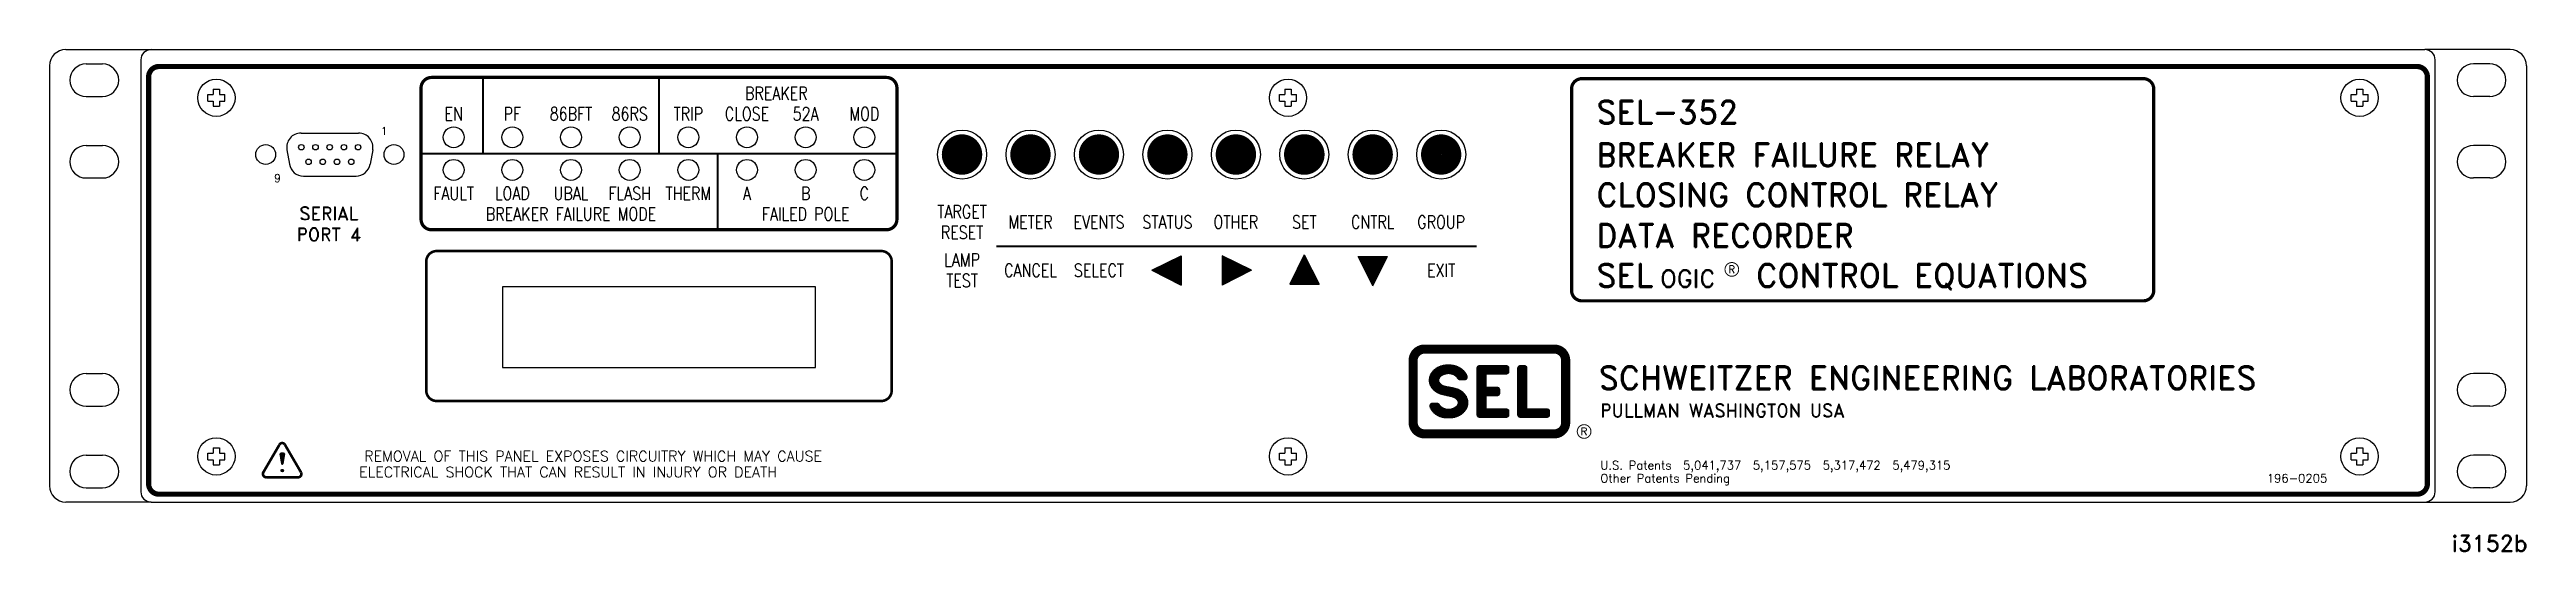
# Model space of a CAD drawing. Extents: x 2.2 to 21.2, y 6.6 to 10.5.
import ezdxf
from ezdxf.enums import TextEntityAlignment as Align

# ---------------------------------------------------------------- set-up
doc = ezdxf.new("R2010")
doc.units = 0
doc.header["$MEASUREMENT"] = 0
doc.layers.get('0').update_dxf_attribs({"linetype": 'CONTINUOUS'})
doc.layers.add('DWG', color=7, linetype='CONTINUOUS')
doc.styles.add('ROMAND', font='ROMAND', dxfattribs={"width": 0.875})
doc.styles.add('ROMANS', font='ROMANS')

msp = doc.modelspace()

# ---------------------------------------------------------------- texts
at = {"linetype": 'CONTINUOUS', "style": 'ROMAND', "width": 0.8}
for s, p in [('BREAKER', (7.825, 10.105)), ('EN', (5.35, 9.947)), ('PF', (5.8, 9.947)), ('86BFT', (6.25, 9.947)), ('86RS', (6.7, 9.947)), ('TRIP', (7.15, 9.947)), ('CLOSE', (7.6, 9.947)), ('52A', (8.05, 9.947)), ('MOD', (8.5, 9.947)), ('FAULT', (5.35, 9.337)), ('LOAD', (5.8, 9.337)), ('UBAL', (6.25, 9.337)), ('FLASH', (6.7, 9.337)), ('THERM', (7.15, 9.337)), ('A', (7.6, 9.337)), ('B', (8.05, 9.337)), ('C', (8.5, 9.337)), ('BREAKER FAILURE MODE', (6.25, 9.179)), ('FAILED POLE', (8.05, 9.179)), ('TARGET', (9.25, 9.196)), ('RESET', (9.25, 9.038)), ('METER', (9.775, 9.117)), ('EVENTS', (10.3, 9.117)), ('STATUS', (10.825, 9.117)), ('OTHER', (11.35, 9.117)), ('SET', (11.875, 9.117)), ('CNTRL', (12.4, 9.117)), ('GROUP', (12.925, 9.117)), ('LAMP', (9.25, 8.827)), ('TEST', (9.25, 8.669)), ('CANCEL', (9.775, 8.747)), ('SELECT', (10.3, 8.747)), ('EXIT', (12.925, 8.747))]:
    msp.add_text(s, height=0.1, dxfattribs=at).set_placement(p, align=Align.CENTER)
at = {"linetype": 'CONTINUOUS'}
for s, height, style, p in [('SEL-352', 0.18, 'ROMAND', (14.116, 9.92)), ('BREAKER FAILURE RELAY', 0.18, 'ROMAND', (14.116, 9.593)), ('CLOSING CONTROL RELAY', 0.18, 'ROMAND', (14.116, 9.286)), ('DATA RECORDER', 0.18, 'ROMAND', (14.116, 8.974)), ('SEL', 0.18, 'ROMAND', (14.116, 8.668)), ('OGIC', 0.135, 'ROMAND', (14.605, 8.666)), ('CONTROL EQUATIONS', 0.18, 'ROMAND', (15.342, 8.668)), ('SCHWEITZER ENGINEERING LABORATORIES', 0.18, 'ROMAND', (14.134, 7.883)), ('PULLMAN WASHINGTON USA', 0.1, 'ROMAND', (14.146, 7.672)), ('196-0205', 0.065, 'ROMANS', (19.259, 7.17))]:
    msp.add_text(s, height=height, dxfattribs=dict(at, style=style)).set_placement(p)
for s, height, style, p in [('1', 0.06, 'ROMANS', (4.818, 9.835)), ('9', 0.06, 'ROMANS', (3.998, 9.474)), ('PORT 4', 0.1, 'ROMAND', (4.392, 9.022)), ('SERIAL', 0.1, 'ROMAND', (4.391, 9.183)), ('REMOVAL OF THIS PANEL EXPOSES CIRCUITRY WHICH MAY CAUSE ', 0.08, 'ROMAND', (6.447, 7.332)), ('ELECTRICAL SHOCK THAT CAN RESULT IN INJURY OR DEATH', 0.08, 'ROMAND', (6.228, 7.21))]:
    msp.add_text(s, height=height, dxfattribs=dict(at, style=style)).set_placement(p, align=Align.CENTER)
at = {"style": 'ROMANS'}
for p in [(15.154, 8.804), (14.021, 7.561)]:
    msp.add_text('R', height=0.0575, dxfattribs=at).set_placement(p, align=Align.MIDDLE)
for s, p in [('Other Patents Pending', (14.146, 7.17)), ('U.S. Patents  5,041,737  5,157,575  5,317,472  5,479,315', (14.146, 7.27))]:
    msp.add_text(s, height=0.065, dxfattribs=at).set_placement(p)
at = {"layer": 'DWG', "style": 'ROMAND'}
msp.add_text('i3152b', height=0.125, dxfattribs=at).set_placement((21.26, 6.641), align=Align.RIGHT)

# ---------------------------------------------------------------- linework, layer by layer
for p, q in [((2.375, 10.49), (3.03, 10.49)), ((21.125, 10.49), (20.47, 10.49)), ((2.531, 10.38), (2.656, 10.38)), ((20.968, 10.38), (20.843, 10.38)), ((2.531, 10.13), (2.656, 10.13)), ((20.968, 10.13), (20.843, 10.13)), ((2.531, 9.755), (2.656, 9.755)), ((20.968, 9.755), (20.843, 9.755)), ((2.531, 9.505), (2.656, 9.505)), ((20.968, 9.505), (20.843, 9.505)), ((2.531, 8.005), (2.656, 8.005)), ((20.968, 8.005), (20.843, 8.005)), ((2.531, 7.755), (2.656, 7.755)), ((20.968, 7.755), (20.843, 7.755)), ((2.531, 7.38), (2.656, 7.38)), ((20.968, 7.38), (20.843, 7.38)), ((2.531, 7.13), (2.656, 7.13)), ((20.968, 7.13), (20.843, 7.13)), ((3.029, 7.02), (20.471, 7.02))]:
    msp.add_line(p, q)
at = {"extrusion": (0, 1, 0)}
for p, q in [((3.03, 10.49), (20.47, 10.49)), ((2.25, 10.365), (2.25, 7.145)), ((21.25, 10.365), (21.25, 7.145)), ((3.029, 7.02), (2.375, 7.02)), ((20.471, 7.02), (21.125, 7.02))]:
    msp.add_line(p, q, dxfattribs=at)
at = {"linetype": 'CONTINUOUS'}
for p, q in [((2.95, 10.41), (2.95, 7.099)), ((20.55, 7.099), (20.55, 10.41)), ((3.465, 10.095), (3.465, 10.145)), ((3.465, 10.145), (3.505, 10.145)), ((3.465, 10.095), (3.505, 10.095)), ((3.505, 10.185), (3.505, 10.145)), ((3.505, 10.185), (3.555, 10.185)), ((3.505, 10.095), (3.505, 10.055)), ((3.555, 10.185), (3.555, 10.145)), ((3.555, 10.145), (3.595, 10.145)), ((3.555, 10.095), (3.595, 10.095)), ((3.555, 10.095), (3.555, 10.055)), ((3.595, 10.095), (3.595, 10.145)), ((11.685, 10.095), (11.685, 10.145)), ((11.685, 10.145), (11.725, 10.145)), ((11.685, 10.095), (11.725, 10.095)), ((11.725, 10.185), (11.775, 10.185)), ((11.725, 10.185), (11.725, 10.145)), ((11.725, 10.095), (11.725, 10.055)), ((11.775, 10.185), (11.775, 10.145)), ((11.775, 10.145), (11.815, 10.145)), ((11.775, 10.095), (11.815, 10.095)), ((11.775, 10.095), (11.775, 10.055)), ((11.815, 10.095), (11.815, 10.145)), ((19.905, 10.095), (19.905, 10.145)), ((19.905, 10.145), (19.945, 10.145)), ((19.905, 10.095), (19.945, 10.095)), ((19.945, 10.185), (19.945, 10.145)), ((19.945, 10.185), (19.995, 10.185)), ((19.945, 10.095), (19.945, 10.055)), ((19.995, 10.185), (19.995, 10.145)), ((19.995, 10.145), (20.035, 10.145)), ((19.995, 10.095), (20.035, 10.095)), ((19.995, 10.095), (19.995, 10.055)), ((20.035, 10.095), (20.035, 10.145)), ((3.505, 10.055), (3.555, 10.055)), ((11.725, 10.055), (11.775, 10.055)), ((19.945, 10.055), (19.995, 10.055)), ((10.705, 8.797), (10.93, 8.909)), ((10.705, 8.797), (10.93, 8.684)), ((10.93, 8.909), (10.93, 8.684)), ((11.245, 8.909), (11.245, 8.684)), ((11.47, 8.797), (11.245, 8.909)), ((11.47, 8.797), (11.245, 8.684)), ((11.875, 8.917), (11.763, 8.692)), ((11.875, 8.917), (11.988, 8.692)), ((12.4, 8.677), (12.288, 8.902)), ((12.288, 8.902), (12.513, 8.902)), ((12.4, 8.677), (12.513, 8.902)), ((11.763, 8.692), (11.988, 8.692)), ((12.84, 7.926), (12.84, 7.983)), ((12.841, 7.922), (12.841, 7.986)), ((12.842, 7.919), (12.842, 7.99)), ((12.843, 7.916), (12.843, 7.993)), ((12.844, 7.914), (12.844, 7.996)), ((12.846, 7.911), (12.846, 7.998)), ((12.847, 7.909), (12.847, 8)), ((12.848, 7.907), (12.848, 8.003)), ((12.849, 7.905), (12.849, 8.005)), ((12.85, 7.903), (12.85, 8.007)), ((12.852, 7.901), (12.852, 8.009)), ((12.853, 7.899), (12.853, 8.011)), ((12.854, 7.897), (12.854, 8.012)), ((12.855, 7.895), (12.855, 8.014)), ((12.857, 7.894), (12.857, 8.016)), ((12.858, 7.892), (12.858, 8.017)), ((12.859, 7.891), (12.859, 8.019)), ((12.86, 7.889), (12.86, 8.02)), ((12.861, 7.888), (12.861, 8.022)), ((12.863, 7.886), (12.863, 8.023)), ((12.864, 7.885), (12.864, 8.025)), ((12.865, 7.884), (12.865, 8.026)), ((12.866, 7.882), (12.866, 8.027)), ((12.867, 7.881), (12.867, 8.029)), ((12.869, 7.88), (12.869, 8.03)), ((12.87, 7.879), (12.87, 8.031)), ((12.871, 7.877), (12.871, 8.032)), ((12.872, 7.876), (12.872, 8.033)), ((12.873, 7.875), (12.873, 8.035)), ((12.875, 7.874), (12.875, 8.036)), ((12.876, 7.873), (12.876, 8.037)), ((12.877, 7.872), (12.877, 8.038)), ((12.878, 7.871), (12.878, 8.039)), ((12.879, 7.87), (12.879, 8.04)), ((12.881, 7.869), (12.881, 8.041)), ((12.882, 7.868), (12.882, 8.042)), ((12.883, 7.867), (12.883, 8.043)), ((12.884, 7.866), (12.884, 8.044)), ((12.885, 7.865), (12.885, 8.044)), ((12.887, 7.864), (12.887, 8.045)), ((12.888, 7.864), (12.888, 8.046)), ((12.889, 7.863), (12.889, 8.047)), ((12.89, 7.862), (12.89, 8.048)), ((12.891, 7.861), (12.891, 8.049)), ((12.893, 7.86), (12.893, 8.049)), ((12.894, 7.86), (12.894, 8.05)), ((12.895, 7.859), (12.895, 8.051)), ((12.896, 7.858), (12.896, 8.052)), ((12.897, 7.858), (12.897, 8.052)), ((12.899, 7.857), (12.899, 8.053)), ((12.9, 7.856), (12.9, 8.054)), ((12.901, 7.856), (12.901, 8.054)), ((12.902, 7.855), (12.902, 8.055)), ((12.903, 7.854), (12.903, 8.056)), ((12.905, 7.854), (12.905, 8.056)), ((12.906, 7.853), (12.906, 8.057)), ((12.907, 7.853), (12.907, 8.058)), ((12.908, 7.962), (12.908, 8.058)), ((12.909, 7.966), (12.909, 8.059)), ((12.911, 7.968), (12.911, 8.059)), ((12.912, 7.971), (12.912, 8.06)), ((12.913, 7.973), (12.913, 8.06)), ((12.914, 7.974), (12.914, 8.061)), ((12.915, 7.976), (12.915, 8.061)), ((12.917, 7.977), (12.917, 8.062)), ((12.918, 7.979), (12.918, 8.062)), ((12.919, 7.98), (12.919, 8.063)), ((12.92, 7.981), (12.92, 8.063)), ((12.922, 7.982), (12.922, 8.064)), ((12.923, 7.984), (12.923, 8.064)), ((12.924, 7.985), (12.924, 8.065)), ((12.925, 7.986), (12.925, 8.065)), ((12.926, 7.986), (12.926, 8.066)), ((12.928, 7.987), (12.928, 8.066)), ((12.929, 7.988), (12.929, 8.066)), ((12.93, 7.989), (12.93, 8.067)), ((12.931, 7.99), (12.931, 8.067)), ((12.932, 7.99), (12.932, 8.067)), ((12.934, 7.991), (12.934, 8.068)), ((12.935, 7.991), (12.935, 8.068)), ((12.936, 7.992), (12.936, 8.068)), ((12.937, 7.993), (12.937, 8.069)), ((12.938, 7.993), (12.938, 8.069)), ((12.94, 7.994), (12.94, 8.069)), ((12.941, 7.994), (12.941, 8.07)), ((12.942, 7.995), (12.942, 8.07)), ((12.943, 7.995), (12.943, 8.07)), ((12.944, 7.996), (12.944, 8.07)), ((12.946, 7.996), (12.946, 8.071)), ((12.947, 7.996), (12.947, 8.071)), ((12.948, 7.997), (12.948, 8.071)), ((12.949, 7.997), (12.949, 8.071)), ((12.95, 7.997), (12.95, 8.072)), ((12.952, 7.998), (12.952, 8.072)), ((12.953, 7.998), (12.953, 8.072)), ((12.954, 7.998), (12.954, 8.072)), ((12.955, 7.999), (12.955, 8.072)), ((12.956, 7.999), (12.956, 8.073)), ((12.958, 7.999), (12.958, 8.073)), ((12.959, 8), (12.959, 8.073)), ((12.96, 8), (12.96, 8.073)), ((12.961, 8), (12.961, 8.073)), ((12.962, 8), (12.962, 8.073)), ((12.964, 8), (12.964, 8.074)), ((12.965, 8.001), (12.965, 8.074)), ((12.966, 8.001), (12.966, 8.074)), ((12.967, 8.001), (12.967, 8.074)), ((12.968, 8.001), (12.968, 8.074)), ((12.97, 8.001), (12.97, 8.074)), ((12.971, 8.001), (12.971, 8.074)), ((12.972, 8.001), (12.972, 8.074)), ((12.973, 8.002), (12.973, 8.074)), ((12.974, 8.002), (12.974, 8.074)), ((12.976, 8.002), (12.976, 8.074)), ((12.977, 8.002), (12.977, 8.074)), ((12.978, 8.002), (12.978, 8.074)), ((12.979, 8.002), (12.979, 8.074)), ((12.98, 8.002), (12.98, 8.074)), ((12.982, 8.002), (12.982, 8.074)), ((12.983, 8.002), (12.983, 8.074)), ((12.984, 8.002), (12.984, 8.074)), ((12.985, 8.002), (12.985, 8.074)), ((12.986, 8.002), (12.986, 8.074)), ((12.988, 8.002), (12.988, 8.074)), ((12.989, 8.002), (12.989, 8.074)), ((12.99, 8.002), (12.99, 8.074)), ((12.991, 8.002), (12.991, 8.074)), ((12.993, 8.001), (12.993, 8.074)), ((12.994, 8.001), (12.994, 8.074)), ((12.995, 8.001), (12.995, 8.074)), ((12.996, 8.001), (12.996, 8.074)), ((12.997, 8.001), (12.997, 8.074)), ((12.999, 8.001), (12.999, 8.074)), ((13, 8.001), (13, 8.073)), ((13.001, 8), (13.001, 8.073)), ((13.002, 8), (13.002, 8.073)), ((13.003, 8), (13.003, 8.073)), ((13.005, 8), (13.005, 8.073)), ((13.006, 8), (13.006, 8.073)), ((13.007, 7.999), (13.007, 8.073)), ((13.008, 7.999), (13.008, 8.072)), ((13.009, 7.999), (13.009, 8.072)), ((13.011, 7.998), (13.011, 8.072)), ((13.012, 7.998), (13.012, 8.072)), ((13.013, 7.998), (13.013, 8.072)), ((13.014, 7.997), (13.014, 8.071)), ((13.015, 7.997), (13.015, 8.071)), ((13.017, 7.997), (13.017, 8.071)), ((13.018, 7.996), (13.018, 8.071)), ((13.019, 7.996), (13.019, 8.07)), ((13.02, 7.995), (13.02, 8.07)), ((13.021, 7.995), (13.021, 8.07)), ((13.023, 7.995), (13.023, 8.07)), ((13.024, 7.994), (13.024, 8.069)), ((13.025, 7.993), (13.025, 8.069)), ((13.026, 7.993), (13.026, 8.069)), ((13.027, 7.992), (13.027, 8.068)), ((13.029, 7.992), (13.029, 8.068)), ((13.03, 7.991), (13.03, 8.068)), ((13.031, 7.99), (13.031, 8.067)), ((13.032, 7.99), (13.032, 8.067)), ((13.033, 7.989), (13.033, 8.067)), ((13.035, 7.988), (13.035, 8.066)), ((13.036, 7.987), (13.036, 8.066)), ((13.037, 7.986), (13.037, 8.066)), ((13.038, 7.985), (13.038, 8.065)), ((13.039, 7.984), (13.039, 8.065)), ((13.041, 7.983), (13.041, 8.064)), ((13.042, 7.982), (13.042, 8.064)), ((13.043, 7.981), (13.043, 8.063)), ((13.044, 7.98), (13.044, 8.063)), ((13.045, 7.979), (13.045, 8.062)), ((13.047, 7.978), (13.047, 8.062)), ((13.048, 7.976), (13.048, 8.061)), ((13.049, 7.975), (13.049, 8.061)), ((13.05, 7.973), (13.05, 8.06)), ((13.051, 7.971), (13.051, 8.06)), ((13.053, 7.97), (13.053, 8.059)), ((13.054, 7.968), (13.054, 8.059)), ((13.055, 7.966), (13.055, 8.058)), ((13.056, 7.965), (13.056, 8.058)), ((13.058, 7.963), (13.058, 8.057)), ((13.059, 7.962), (13.059, 8.056)), ((13.06, 7.96), (13.06, 8.056)), ((13.061, 7.959), (13.061, 8.055)), ((13.062, 7.958), (13.062, 8.055)), ((13.064, 7.958), (13.064, 8.054)), ((13.065, 7.957), (13.065, 8.053)), ((13.066, 7.956), (13.066, 8.053)), ((13.067, 7.956), (13.067, 8.052)), ((13.068, 7.955), (13.068, 8.051)), ((13.07, 7.955), (13.07, 8.05)), ((13.071, 7.955), (13.071, 8.05)), ((13.072, 7.954), (13.072, 8.049)), ((13.073, 7.954), (13.073, 8.048)), ((13.074, 7.954), (13.074, 8.047)), ((13.076, 7.954), (13.076, 8.046)), ((13.077, 7.954), (13.077, 8.046)), ((13.078, 7.954), (13.078, 8.045)), ((13.079, 7.954), (13.079, 8.044)), ((13.08, 7.954), (13.08, 8.043)), ((13.082, 7.954), (13.082, 8.042)), ((13.083, 7.954), (13.083, 8.041)), ((13.084, 7.954), (13.084, 8.04)), ((13.085, 7.954), (13.085, 8.039)), ((13.086, 7.954), (13.086, 8.038)), ((13.088, 7.954), (13.088, 8.037)), ((13.089, 7.954), (13.089, 8.036)), ((13.09, 7.954), (13.09, 8.035)), ((13.091, 7.954), (13.091, 8.034)), ((13.092, 7.954), (13.092, 8.033)), ((13.094, 7.954), (13.094, 8.032)), ((13.095, 7.954), (13.095, 8.031)), ((13.096, 7.954), (13.096, 8.03)), ((13.097, 7.954), (13.097, 8.028)), ((13.098, 7.954), (13.098, 8.027)), ((13.1, 7.954), (13.1, 8.026)), ((13.101, 7.954), (13.101, 8.025)), ((13.102, 7.954), (13.102, 8.023)), ((13.103, 7.954), (13.103, 8.022)), ((13.104, 7.954), (13.104, 8.02)), ((13.106, 7.954), (13.106, 8.019)), ((13.107, 7.955), (13.107, 8.017)), ((13.108, 7.955), (13.108, 8.016)), ((13.109, 7.955), (13.109, 8.014)), ((13.11, 7.956), (13.11, 8.012)), ((13.112, 7.956), (13.112, 8.01)), ((13.113, 7.957), (13.113, 8.009)), ((13.114, 7.957), (13.114, 8.007)), ((13.115, 7.958), (13.115, 8.004)), ((13.116, 7.959), (13.116, 8.002)), ((13.118, 7.96), (13.118, 8)), ((13.119, 7.961), (13.119, 7.998)), ((13.12, 7.963), (13.12, 7.995)), ((13.121, 7.964), (13.121, 7.993)), ((13.122, 7.966), (13.122, 7.99)), ((13.124, 7.969), (13.124, 7.987)), ((13.125, 7.972), (13.125, 7.984)), ((13.202, 7.685), (13.202, 8.051)), ((13.203, 7.682), (13.203, 8.055)), ((13.204, 7.679), (13.204, 8.057)), ((13.206, 7.677), (13.206, 8.059)), ((13.207, 7.676), (13.207, 8.061)), ((13.208, 7.674), (13.208, 8.062)), ((13.209, 7.673), (13.209, 8.063)), ((13.21, 7.672), (13.21, 8.064)), ((13.211, 7.671), (13.211, 8.065)), ((13.213, 7.67), (13.213, 8.066)), ((13.214, 7.67), (13.214, 8.066)), ((13.215, 7.669), (13.215, 8.067)), ((13.216, 7.669), (13.216, 8.067)), ((13.217, 7.668), (13.217, 8.068)), ((13.218, 7.668), (13.218, 8.068)), ((13.22, 7.668), (13.22, 8.069)), ((13.221, 7.667), (13.221, 8.069)), ((13.222, 7.667), (13.222, 8.069)), ((13.223, 7.667), (13.223, 8.069)), ((13.224, 7.667), (13.224, 8.069)), ((13.225, 7.667), (13.225, 8.069)), ((13.227, 7.667), (13.227, 8.069)), ((13.228, 7.667), (13.228, 8.069)), ((13.229, 7.667), (13.229, 8.069)), ((13.23, 7.667), (13.23, 8.069)), ((13.231, 7.667), (13.231, 8.069)), ((13.233, 7.667), (13.233, 8.069)), ((13.234, 7.667), (13.234, 8.069)), ((13.235, 7.667), (13.235, 8.069)), ((13.236, 7.667), (13.236, 8.069)), ((13.237, 7.667), (13.237, 8.069)), ((13.238, 7.667), (13.238, 8.069)), ((13.24, 7.667), (13.24, 8.069)), ((13.241, 7.667), (13.241, 8.069)), ((13.242, 7.667), (13.242, 8.069)), ((13.243, 7.667), (13.243, 8.069)), ((13.244, 7.667), (13.244, 8.069)), ((13.245, 7.667), (13.245, 8.069)), ((13.247, 7.667), (13.247, 8.069)), ((13.248, 7.667), (13.248, 8.069)), ((13.249, 7.667), (13.249, 8.069)), ((13.25, 7.667), (13.25, 8.069)), ((13.251, 7.667), (13.251, 8.069)), ((13.252, 7.667), (13.252, 8.069)), ((13.254, 7.667), (13.254, 8.069)), ((13.255, 7.667), (13.255, 8.069)), ((13.256, 7.667), (13.256, 8.069)), ((13.257, 7.667), (13.257, 8.069)), ((13.258, 7.667), (13.258, 8.069)), ((13.26, 7.667), (13.26, 8.069)), ((13.261, 7.667), (13.261, 8.069)), ((13.262, 7.667), (13.262, 8.069)), ((13.263, 7.667), (13.263, 8.069)), ((13.264, 7.667), (13.264, 8.069)), ((13.265, 7.667), (13.265, 8.069)), ((13.267, 7.667), (13.267, 8.069)), ((13.268, 7.667), (13.268, 8.069)), ((13.269, 7.667), (13.269, 8.069)), ((13.27, 7.667), (13.27, 8.069)), ((13.271, 7.667), (13.271, 8.069)), ((13.272, 7.999), (13.272, 8.069)), ((13.274, 7.999), (13.274, 8.069)), ((13.275, 7.999), (13.275, 8.069)), ((13.276, 7.999), (13.276, 8.069)), ((13.277, 7.999), (13.277, 8.069)), ((13.278, 7.999), (13.278, 8.069)), ((13.279, 7.999), (13.279, 8.069)), ((13.281, 7.999), (13.281, 8.069)), ((13.282, 7.999), (13.282, 8.069)), ((13.283, 7.999), (13.283, 8.069)), ((13.284, 7.999), (13.284, 8.069)), ((13.285, 7.999), (13.285, 8.069)), ((13.287, 7.999), (13.287, 8.069)), ((13.288, 7.999), (13.288, 8.069)), ((13.289, 7.999), (13.289, 8.069)), ((13.29, 7.999), (13.29, 8.069)), ((13.291, 7.999), (13.291, 8.069)), ((13.292, 7.999), (13.292, 8.069)), ((13.294, 7.999), (13.294, 8.069)), ((13.295, 7.999), (13.295, 8.069)), ((13.296, 7.999), (13.296, 8.069)), ((13.297, 7.999), (13.297, 8.069)), ((13.298, 7.999), (13.298, 8.069)), ((13.299, 7.999), (13.299, 8.069)), ((13.301, 7.999), (13.301, 8.069)), ((13.302, 7.999), (13.302, 8.069)), ((13.303, 7.999), (13.303, 8.069)), ((13.304, 7.999), (13.304, 8.069)), ((13.305, 7.999), (13.305, 8.069)), ((13.306, 7.999), (13.306, 8.069)), ((13.308, 7.999), (13.308, 8.069)), ((13.309, 7.999), (13.309, 8.069)), ((13.31, 7.999), (13.31, 8.069)), ((13.311, 7.999), (13.311, 8.069)), ((13.312, 7.999), (13.312, 8.069)), ((13.313, 7.999), (13.313, 8.069)), ((13.315, 7.999), (13.315, 8.069)), ((13.316, 7.999), (13.316, 8.069)), ((13.317, 7.999), (13.317, 8.069)), ((13.318, 7.999), (13.318, 8.069)), ((13.319, 7.999), (13.319, 8.069)), ((13.321, 7.999), (13.321, 8.069)), ((13.322, 7.999), (13.322, 8.069)), ((13.323, 7.999), (13.323, 8.069)), ((13.324, 7.999), (13.324, 8.069)), ((13.325, 7.999), (13.325, 8.069)), ((13.326, 7.999), (13.326, 8.069)), ((13.328, 7.999), (13.328, 8.069)), ((13.329, 7.999), (13.329, 8.069)), ((13.33, 7.999), (13.33, 8.069)), ((13.331, 7.999), (13.331, 8.069)), ((13.332, 7.999), (13.332, 8.069)), ((13.333, 7.999), (13.333, 8.069)), ((13.335, 7.999), (13.335, 8.069)), ((13.336, 7.999), (13.336, 8.069)), ((13.337, 7.999), (13.337, 8.069)), ((13.338, 7.999), (13.338, 8.069)), ((13.339, 7.999), (13.339, 8.069)), ((13.34, 7.999), (13.34, 8.069)), ((13.342, 7.999), (13.342, 8.069)), ((13.343, 7.999), (13.343, 8.069)), ((13.344, 7.999), (13.344, 8.069)), ((13.345, 7.999), (13.345, 8.069)), ((13.346, 7.999), (13.346, 8.069)), ((13.348, 7.999), (13.348, 8.069)), ((13.349, 7.999), (13.349, 8.069)), ((13.35, 7.999), (13.35, 8.069)), ((13.351, 7.999), (13.351, 8.069)), ((13.352, 7.999), (13.352, 8.069)), ((13.353, 7.999), (13.353, 8.069)), ((13.355, 7.999), (13.355, 8.069)), ((13.356, 7.999), (13.356, 8.069)), ((13.357, 7.999), (13.357, 8.069)), ((13.358, 7.999), (13.358, 8.069)), ((13.359, 7.999), (13.359, 8.069)), ((13.36, 7.999), (13.36, 8.069)), ((13.362, 7.999), (13.362, 8.069)), ((13.363, 7.999), (13.363, 8.069)), ((13.364, 7.999), (13.364, 8.069)), ((13.365, 7.999), (13.365, 8.069)), ((13.366, 7.999), (13.366, 8.069)), ((13.367, 7.999), (13.367, 8.069)), ((13.369, 7.999), (13.369, 8.069)), ((13.37, 7.999), (13.37, 8.069)), ((13.371, 7.999), (13.371, 8.069)), ((13.372, 7.999), (13.372, 8.069)), ((13.373, 7.999), (13.373, 8.069)), ((13.375, 7.999), (13.375, 8.069)), ((13.376, 7.999), (13.376, 8.069)), ((13.377, 7.999), (13.377, 8.069)), ((13.378, 7.999), (13.378, 8.069)), ((13.379, 7.999), (13.379, 8.069)), ((13.38, 7.999), (13.38, 8.069)), ((13.382, 7.999), (13.382, 8.069)), ((13.383, 7.999), (13.383, 8.069)), ((13.384, 7.999), (13.384, 8.069)), ((13.385, 7.999), (13.385, 8.069)), ((13.386, 7.999), (13.386, 8.069)), ((13.387, 7.999), (13.387, 8.069)), ((13.389, 7.999), (13.389, 8.069)), ((13.39, 7.999), (13.39, 8.069)), ((13.391, 7.999), (13.391, 8.069)), ((13.392, 7.999), (13.392, 8.069)), ((13.393, 7.999), (13.393, 8.069)), ((13.394, 7.999), (13.394, 8.069)), ((13.396, 7.999), (13.396, 8.069)), ((13.397, 7.999), (13.397, 8.069)), ((13.398, 7.999), (13.398, 8.069)), ((13.399, 7.999), (13.399, 8.069)), ((13.4, 7.999), (13.4, 8.069)), ((13.402, 7.999), (13.402, 8.069)), ((13.403, 7.999), (13.403, 8.069)), ((13.404, 7.999), (13.404, 8.069)), ((13.405, 7.999), (13.405, 8.069)), ((13.406, 7.999), (13.406, 8.069)), ((13.407, 7.999), (13.407, 8.069)), ((13.409, 7.999), (13.409, 8.069)), ((13.41, 7.999), (13.41, 8.069)), ((13.411, 7.999), (13.411, 8.069)), ((13.412, 7.999), (13.412, 8.069)), ((13.413, 7.999), (13.413, 8.069)), ((13.414, 7.999), (13.414, 8.069)), ((13.416, 7.999), (13.416, 8.069)), ((13.417, 7.999), (13.417, 8.069)), ((13.418, 7.999), (13.418, 8.069)), ((13.419, 7.999), (13.419, 8.069)), ((13.42, 7.999), (13.42, 8.069)), ((13.421, 7.999), (13.421, 8.069)), ((13.423, 7.999), (13.423, 8.069)), ((13.424, 7.999), (13.424, 8.069)), ((13.425, 7.999), (13.425, 8.069)), ((13.426, 7.999), (13.426, 8.069)), ((13.427, 7.999), (13.427, 8.069)), ((13.428, 8), (13.428, 8.068)), ((13.43, 8), (13.43, 8.068)), ((13.431, 8), (13.431, 8.068)), ((13.432, 8.001), (13.432, 8.067)), ((13.433, 8.002), (13.433, 8.067)), ((13.434, 8.002), (13.434, 8.066)), ((13.436, 8.003), (13.436, 8.065)), ((13.437, 8.004), (13.437, 8.064)), ((13.438, 8.005), (13.438, 8.063)), ((13.439, 8.006), (13.439, 8.062)), ((13.44, 8.007), (13.44, 8.061)), ((13.441, 8.009), (13.441, 8.059)), ((13.443, 8.011), (13.443, 8.057)), ((13.444, 8.013), (13.444, 8.055)), ((13.445, 8.016), (13.445, 8.052)), ((13.514, 7.686), (13.514, 8.05)), ((13.515, 7.682), (13.515, 8.054)), ((13.517, 7.679), (13.517, 8.057)), ((13.518, 7.677), (13.518, 8.059)), ((13.519, 7.676), (13.519, 8.06)), ((13.52, 7.674), (13.52, 8.062)), ((13.521, 7.673), (13.521, 8.063)), ((13.522, 7.672), (13.522, 8.064)), ((13.524, 7.671), (13.524, 8.065)), ((13.525, 7.671), (13.525, 8.066)), ((13.526, 7.67), (13.526, 8.066)), ((13.527, 7.669), (13.527, 8.067)), ((13.528, 7.669), (13.528, 8.067)), ((13.529, 7.668), (13.529, 8.068)), ((13.531, 7.668), (13.531, 8.068)), ((13.532, 7.668), (13.532, 8.069)), ((13.533, 7.667), (13.533, 8.069)), ((13.534, 7.667), (13.534, 8.069)), ((13.535, 7.667), (13.535, 8.069)), ((13.536, 7.667), (13.536, 8.069)), ((13.538, 7.667), (13.538, 8.069)), ((13.539, 7.667), (13.539, 8.069)), ((13.54, 7.667), (13.54, 8.069)), ((13.541, 7.667), (13.541, 8.069)), ((13.542, 7.667), (13.542, 8.069)), ((13.543, 7.667), (13.543, 8.069)), ((13.545, 7.667), (13.545, 8.069)), ((13.546, 7.667), (13.546, 8.069)), ((13.547, 7.667), (13.547, 8.069)), ((13.548, 7.667), (13.548, 8.069)), ((13.549, 7.667), (13.549, 8.069)), ((13.551, 7.667), (13.551, 8.069)), ((13.552, 7.667), (13.552, 8.069)), ((13.553, 7.667), (13.553, 8.069)), ((13.554, 7.667), (13.554, 8.069)), ((13.555, 7.667), (13.555, 8.069)), ((13.556, 7.667), (13.556, 8.069)), ((13.558, 7.667), (13.558, 8.069)), ((13.559, 7.667), (13.559, 8.069)), ((13.56, 7.667), (13.56, 8.069)), ((13.561, 7.667), (13.561, 8.069)), ((13.562, 7.667), (13.562, 8.069)), ((13.563, 7.667), (13.563, 8.069)), ((13.565, 7.667), (13.565, 8.069)), ((13.566, 7.667), (13.566, 8.069)), ((13.567, 7.667), (13.567, 8.068)), ((13.568, 7.667), (13.568, 8.068)), ((13.569, 7.667), (13.569, 8.068)), ((13.57, 7.667), (13.57, 8.067)), ((13.572, 7.667), (13.572, 8.067)), ((13.573, 7.667), (13.573, 8.066)), ((13.574, 7.667), (13.574, 8.065)), ((13.575, 7.667), (13.575, 8.064)), ((13.576, 7.667), (13.576, 8.063)), ((13.578, 7.667), (13.578, 8.062)), ((13.579, 7.667), (13.579, 8.061)), ((13.58, 7.667), (13.58, 8.059)), ((13.581, 7.667), (13.581, 8.057)), ((13.582, 7.667), (13.582, 8.055)), ((13.583, 7.667), (13.583, 8.052)), ((12.836, 7.942), (12.836, 7.966)), ((12.837, 7.935), (12.837, 7.973)), ((12.838, 7.93), (12.838, 7.979)), ((12.908, 7.852), (12.908, 7.946)), ((12.909, 7.852), (12.909, 7.942)), ((12.911, 7.851), (12.911, 7.939)), ((12.912, 7.851), (12.912, 7.937)), ((12.913, 7.85), (12.913, 7.935)), ((12.914, 7.85), (12.914, 7.934)), ((12.915, 7.849), (12.915, 7.932)), ((12.917, 7.849), (12.917, 7.931)), ((12.918, 7.848), (12.918, 7.929)), ((12.919, 7.848), (12.919, 7.928)), ((12.92, 7.847), (12.92, 7.927)), ((12.922, 7.847), (12.922, 7.926)), ((12.923, 7.846), (12.923, 7.925)), ((12.924, 7.846), (12.924, 7.924)), ((12.925, 7.846), (12.925, 7.923)), ((12.926, 7.845), (12.926, 7.922)), ((12.928, 7.845), (12.928, 7.921)), ((12.929, 7.844), (12.929, 7.92)), ((12.93, 7.844), (12.93, 7.919)), ((12.931, 7.844), (12.931, 7.919)), ((12.932, 7.843), (12.932, 7.918)), ((12.934, 7.843), (12.934, 7.917)), ((12.935, 7.843), (12.935, 7.917)), ((12.936, 7.842), (12.936, 7.916)), ((12.937, 7.842), (12.937, 7.916)), ((12.938, 7.842), (12.938, 7.915)), ((12.94, 7.841), (12.94, 7.915)), ((12.941, 7.841), (12.941, 7.914)), ((12.942, 7.841), (12.942, 7.914)), ((12.943, 7.84), (12.943, 7.913)), ((12.944, 7.84), (12.944, 7.913)), ((12.946, 7.84), (12.946, 7.913)), ((12.947, 7.84), (12.947, 7.912)), ((12.948, 7.839), (12.948, 7.912)), ((12.949, 7.839), (12.949, 7.912)), ((12.95, 7.839), (12.95, 7.911)), ((12.952, 7.838), (12.952, 7.911)), ((12.953, 7.838), (12.953, 7.911)), ((12.954, 7.838), (12.954, 7.91)), ((12.955, 7.838), (12.955, 7.91)), ((12.956, 7.837), (12.956, 7.91)), ((12.958, 7.837), (12.958, 7.909)), ((12.959, 7.837), (12.959, 7.909)), ((12.96, 7.837), (12.96, 7.909)), ((12.961, 7.836), (12.961, 7.909)), ((12.962, 7.836), (12.962, 7.908)), ((12.964, 7.836), (12.964, 7.908)), ((12.965, 7.835), (12.965, 7.908)), ((12.966, 7.835), (12.966, 7.908)), ((12.967, 7.835), (12.967, 7.907)), ((12.968, 7.835), (12.968, 7.907)), ((12.97, 7.834), (12.97, 7.907)), ((12.971, 7.834), (12.971, 7.907)), ((12.972, 7.834), (12.972, 7.906)), ((12.973, 7.834), (12.973, 7.906)), ((12.974, 7.833), (12.974, 7.906)), ((12.976, 7.833), (12.976, 7.906)), ((12.977, 7.833), (12.977, 7.906)), ((12.978, 7.833), (12.978, 7.905)), ((12.979, 7.832), (12.979, 7.905)), ((12.98, 7.832), (12.98, 7.905)), ((12.982, 7.832), (12.982, 7.905)), ((12.983, 7.832), (12.983, 7.905)), ((12.984, 7.831), (12.984, 7.904)), ((12.985, 7.831), (12.985, 7.904)), ((12.986, 7.831), (12.986, 7.904)), ((12.988, 7.831), (12.988, 7.904)), ((12.989, 7.83), (12.989, 7.903)), ((12.99, 7.83), (12.99, 7.903)), ((12.991, 7.83), (12.991, 7.903)), ((12.993, 7.83), (12.993, 7.903)), ((12.994, 7.829), (12.994, 7.903)), ((12.995, 7.829), (12.995, 7.902)), ((12.996, 7.829), (12.996, 7.902)), ((12.997, 7.828), (12.997, 7.902)), ((12.999, 7.828), (12.999, 7.902)), ((13, 7.828), (13, 7.902)), ((13.001, 7.828), (13.001, 7.901)), ((13.002, 7.827), (13.002, 7.901)), ((13.003, 7.827), (13.003, 7.901)), ((13.005, 7.827), (13.005, 7.901)), ((13.006, 7.826), (13.006, 7.9)), ((13.007, 7.826), (13.007, 7.9)), ((13.008, 7.826), (13.008, 7.9)), ((13.009, 7.826), (13.009, 7.9)), ((13.011, 7.825), (13.011, 7.899)), ((13.012, 7.825), (13.012, 7.899)), ((13.013, 7.824), (13.013, 7.899)), ((13.014, 7.824), (13.014, 7.899)), ((13.015, 7.824), (13.015, 7.898)), ((13.017, 7.823), (13.017, 7.898)), ((13.018, 7.823), (13.018, 7.898)), ((13.019, 7.823), (13.019, 7.898)), ((13.02, 7.822), (13.02, 7.897)), ((13.021, 7.822), (13.021, 7.897)), ((13.023, 7.821), (13.023, 7.897)), ((13.024, 7.821), (13.024, 7.897)), ((13.025, 7.82), (13.025, 7.896)), ((13.026, 7.82), (13.026, 7.896)), ((13.027, 7.819), (13.027, 7.896)), ((13.029, 7.819), (13.029, 7.895)), ((13.03, 7.818), (13.03, 7.895)), ((13.031, 7.818), (13.031, 7.895)), ((13.032, 7.817), (13.032, 7.894)), ((13.033, 7.816), (13.033, 7.894)), ((13.035, 7.816), (13.035, 7.894)), ((13.036, 7.815), (13.036, 7.893)), ((13.037, 7.814), (13.037, 7.893)), ((13.038, 7.813), (13.038, 7.893)), ((13.039, 7.812), (13.039, 7.892)), ((13.041, 7.812), (13.041, 7.892)), ((13.042, 7.811), (13.042, 7.892)), ((13.043, 7.81), (13.043, 7.891)), ((13.044, 7.809), (13.044, 7.891)), ((13.045, 7.807), (13.045, 7.89)), ((13.047, 7.806), (13.047, 7.89)), ((13.048, 7.805), (13.048, 7.889)), ((13.049, 7.804), (13.049, 7.889)), ((13.05, 7.802), (13.05, 7.889)), ((13.051, 7.801), (13.051, 7.888)), ((13.053, 7.799), (13.053, 7.888)), ((13.054, 7.797), (13.054, 7.887)), ((13.055, 7.795), (13.055, 7.887)), ((13.056, 7.791), (13.056, 7.886)), ((13.058, 7.785), (13.058, 7.885)), ((13.059, 7.679), (13.059, 7.885)), ((13.06, 7.68), (13.06, 7.884)), ((13.061, 7.68), (13.061, 7.884)), ((13.062, 7.681), (13.062, 7.883)), ((13.064, 7.682), (13.064, 7.883)), ((13.065, 7.682), (13.065, 7.882)), ((13.066, 7.683), (13.066, 7.881)), ((13.067, 7.684), (13.067, 7.881)), ((13.068, 7.684), (13.068, 7.88)), ((13.07, 7.685), (13.07, 7.879)), ((13.071, 7.686), (13.071, 7.879)), ((13.072, 7.686), (13.072, 7.878)), ((13.073, 7.687), (13.073, 7.877)), ((13.074, 7.688), (13.074, 7.876)), ((13.076, 7.689), (13.076, 7.876)), ((13.077, 7.69), (13.077, 7.875)), ((13.078, 7.69), (13.078, 7.874)), ((13.079, 7.691), (13.079, 7.873)), ((13.08, 7.692), (13.08, 7.872)), ((13.082, 7.693), (13.082, 7.871)), ((13.083, 7.694), (13.083, 7.87)), ((13.084, 7.695), (13.084, 7.869)), ((13.085, 7.696), (13.085, 7.868)), ((13.086, 7.697), (13.086, 7.868)), ((13.088, 7.698), (13.088, 7.867)), ((13.089, 7.699), (13.089, 7.866)), ((13.09, 7.7), (13.09, 7.864)), ((13.091, 7.701), (13.091, 7.863)), ((13.092, 7.702), (13.092, 7.862)), ((13.094, 7.703), (13.094, 7.861)), ((13.095, 7.704), (13.095, 7.86)), ((13.096, 7.706), (13.096, 7.859)), ((13.097, 7.707), (13.097, 7.858)), ((13.098, 7.708), (13.098, 7.856)), ((13.1, 7.709), (13.1, 7.855)), ((13.101, 7.711), (13.101, 7.854)), ((13.102, 7.712), (13.102, 7.853)), ((13.103, 7.713), (13.103, 7.851)), ((13.104, 7.715), (13.104, 7.85)), ((13.106, 7.716), (13.106, 7.848)), ((13.107, 7.718), (13.107, 7.847)), ((13.108, 7.719), (13.108, 7.845)), ((13.109, 7.721), (13.109, 7.844)), ((13.11, 7.722), (13.11, 7.842)), ((13.112, 7.724), (13.112, 7.84)), ((13.113, 7.726), (13.113, 7.838)), ((13.114, 7.728), (13.114, 7.837)), ((13.115, 7.729), (13.115, 7.835)), ((13.116, 7.731), (13.116, 7.833)), ((13.118, 7.733), (13.118, 7.831)), ((13.119, 7.736), (13.119, 7.828)), ((13.12, 7.738), (13.12, 7.826)), ((13.121, 7.74), (13.121, 7.823)), ((13.122, 7.743), (13.122, 7.82)), ((13.124, 7.746), (13.124, 7.817)), ((13.125, 7.749), (13.125, 7.814)), ((13.126, 7.753), (13.126, 7.81)), ((13.127, 7.757), (13.127, 7.806)), ((13.129, 7.762), (13.129, 7.801)), ((13.13, 7.77), (13.13, 7.793)), ((13.272, 7.833), (13.272, 7.903)), ((13.274, 7.833), (13.274, 7.903)), ((13.275, 7.833), (13.275, 7.903)), ((13.276, 7.833), (13.276, 7.903)), ((13.277, 7.833), (13.277, 7.903)), ((13.278, 7.833), (13.278, 7.903)), ((13.279, 7.833), (13.279, 7.903)), ((13.281, 7.833), (13.281, 7.903)), ((13.282, 7.833), (13.282, 7.903)), ((13.283, 7.833), (13.283, 7.903)), ((13.284, 7.833), (13.284, 7.903)), ((13.285, 7.833), (13.285, 7.903)), ((13.287, 7.833), (13.287, 7.903)), ((13.288, 7.833), (13.288, 7.903)), ((13.289, 7.833), (13.289, 7.903)), ((13.29, 7.833), (13.29, 7.903)), ((13.291, 7.833), (13.291, 7.903)), ((13.292, 7.833), (13.292, 7.903)), ((13.294, 7.833), (13.294, 7.903)), ((13.295, 7.833), (13.295, 7.903)), ((13.296, 7.833), (13.296, 7.903)), ((13.297, 7.833), (13.297, 7.903)), ((13.298, 7.833), (13.298, 7.903)), ((13.299, 7.833), (13.299, 7.903)), ((13.301, 7.833), (13.301, 7.903)), ((13.302, 7.833), (13.302, 7.903)), ((13.303, 7.833), (13.303, 7.903)), ((13.304, 7.833), (13.304, 7.903)), ((13.305, 7.833), (13.305, 7.903)), ((13.306, 7.833), (13.306, 7.903)), ((13.308, 7.833), (13.308, 7.903)), ((13.309, 7.833), (13.309, 7.903)), ((13.31, 7.833), (13.31, 7.903)), ((13.311, 7.833), (13.311, 7.903)), ((13.312, 7.833), (13.312, 7.903)), ((13.313, 7.833), (13.313, 7.903)), ((13.315, 7.833), (13.315, 7.903)), ((13.316, 7.833), (13.316, 7.903)), ((13.317, 7.833), (13.317, 7.903)), ((13.318, 7.833), (13.318, 7.903)), ((13.319, 7.833), (13.319, 7.903)), ((13.321, 7.833), (13.321, 7.903)), ((13.322, 7.833), (13.322, 7.903)), ((13.323, 7.833), (13.323, 7.903)), ((13.324, 7.833), (13.324, 7.903)), ((13.325, 7.833), (13.325, 7.903)), ((13.326, 7.833), (13.326, 7.903)), ((13.328, 7.833), (13.328, 7.903)), ((13.329, 7.833), (13.329, 7.903)), ((13.33, 7.833), (13.33, 7.903)), ((13.331, 7.833), (13.331, 7.903)), ((13.332, 7.833), (13.332, 7.903)), ((13.333, 7.833), (13.333, 7.903)), ((13.335, 7.833), (13.335, 7.903)), ((13.336, 7.833), (13.336, 7.903)), ((13.337, 7.833), (13.337, 7.903)), ((13.338, 7.833), (13.338, 7.903)), ((13.339, 7.833), (13.339, 7.903)), ((13.34, 7.833), (13.34, 7.903)), ((13.342, 7.833), (13.342, 7.903)), ((13.343, 7.833), (13.343, 7.903)), ((13.344, 7.833), (13.344, 7.903)), ((13.345, 7.833), (13.345, 7.903)), ((13.346, 7.833), (13.346, 7.903)), ((13.348, 7.833), (13.348, 7.903)), ((13.349, 7.833), (13.349, 7.903)), ((13.35, 7.833), (13.35, 7.903)), ((13.351, 7.833), (13.351, 7.903)), ((13.352, 7.833), (13.352, 7.903)), ((13.353, 7.833), (13.353, 7.903)), ((13.355, 7.833), (13.355, 7.903)), ((13.356, 7.833), (13.356, 7.903)), ((13.357, 7.833), (13.357, 7.903)), ((13.358, 7.834), (13.358, 7.902)), ((13.359, 7.834), (13.359, 7.902)), ((13.36, 7.834), (13.36, 7.902)), ((13.362, 7.835), (13.362, 7.901)), ((13.363, 7.836), (13.363, 7.901)), ((13.364, 7.836), (13.364, 7.9)), ((13.365, 7.837), (13.365, 7.899)), ((13.366, 7.838), (13.366, 7.898)), ((13.367, 7.839), (13.367, 7.897)), ((13.369, 7.84), (13.369, 7.896)), ((13.37, 7.841), (13.37, 7.895)), ((13.371, 7.843), (13.371, 7.893)), ((13.372, 7.845), (13.372, 7.892)), ((13.373, 7.847), (13.373, 7.889)), ((13.375, 7.85), (13.375, 7.886)), ((12.841, 7.75), (12.841, 7.764)), ((12.842, 7.746), (12.842, 7.767)), ((12.843, 7.744), (12.843, 7.77)), ((12.844, 7.741), (12.844, 7.771)), ((12.846, 7.739), (12.846, 7.773)), ((12.847, 7.736), (12.847, 7.774)), ((12.848, 7.734), (12.848, 7.775)), ((12.849, 7.732), (12.849, 7.776)), ((12.85, 7.73), (12.85, 7.777)), ((12.852, 7.728), (12.852, 7.778)), ((12.853, 7.726), (12.853, 7.778)), ((12.854, 7.724), (12.854, 7.779)), ((12.855, 7.722), (12.855, 7.78)), ((12.857, 7.72), (12.857, 7.78)), ((12.858, 7.719), (12.858, 7.78)), ((12.859, 7.717), (12.859, 7.781)), ((12.86, 7.715), (12.86, 7.781)), ((12.861, 7.714), (12.861, 7.781)), ((12.863, 7.713), (12.863, 7.781)), ((12.864, 7.711), (12.864, 7.781)), ((12.865, 7.71), (12.865, 7.781)), ((12.866, 7.708), (12.866, 7.781)), ((12.867, 7.707), (12.867, 7.781)), ((12.869, 7.706), (12.869, 7.781)), ((12.87, 7.705), (12.87, 7.781)), ((12.871, 7.703), (12.871, 7.781)), ((12.872, 7.702), (12.872, 7.781)), ((12.873, 7.701), (12.873, 7.781)), ((12.875, 7.7), (12.875, 7.781)), ((12.876, 7.699), (12.876, 7.781)), ((12.877, 7.698), (12.877, 7.781)), ((12.878, 7.697), (12.878, 7.781)), ((12.879, 7.696), (12.879, 7.781)), ((12.881, 7.695), (12.881, 7.781)), ((12.882, 7.694), (12.882, 7.781)), ((12.883, 7.693), (12.883, 7.781)), ((12.884, 7.692), (12.884, 7.781)), ((12.885, 7.691), (12.885, 7.781)), ((12.887, 7.69), (12.887, 7.781)), ((12.888, 7.69), (12.888, 7.781)), ((12.889, 7.689), (12.889, 7.781)), ((12.89, 7.688), (12.89, 7.781)), ((12.891, 7.687), (12.891, 7.781)), ((12.893, 7.686), (12.893, 7.781)), ((12.894, 7.686), (12.894, 7.781)), ((12.895, 7.685), (12.895, 7.78)), ((12.896, 7.684), (12.896, 7.78)), ((12.897, 7.683), (12.897, 7.78)), ((12.899, 7.683), (12.899, 7.779)), ((12.9, 7.682), (12.9, 7.779)), ((12.901, 7.681), (12.901, 7.778)), ((12.902, 7.681), (12.902, 7.777)), ((12.903, 7.68), (12.903, 7.777)), ((12.905, 7.679), (12.905, 7.776)), ((12.906, 7.679), (12.906, 7.775)), ((12.907, 7.678), (12.907, 7.773)), ((12.908, 7.678), (12.908, 7.772)), ((12.909, 7.677), (12.909, 7.77)), ((12.911, 7.676), (12.911, 7.769)), ((12.912, 7.676), (12.912, 7.767)), ((12.913, 7.675), (12.913, 7.765)), ((12.914, 7.675), (12.914, 7.763)), ((12.915, 7.674), (12.915, 7.761)), ((12.917, 7.674), (12.917, 7.76)), ((12.918, 7.673), (12.918, 7.758)), ((12.919, 7.673), (12.919, 7.757)), ((12.92, 7.672), (12.92, 7.756)), ((12.922, 7.672), (12.922, 7.755)), ((12.923, 7.672), (12.923, 7.754)), ((12.924, 7.671), (12.924, 7.753)), ((12.925, 7.671), (12.925, 7.752)), ((12.926, 7.67), (12.926, 7.751)), ((12.928, 7.67), (12.928, 7.75)), ((12.929, 7.67), (12.929, 7.749)), ((12.93, 7.669), (12.93, 7.748)), ((12.931, 7.669), (12.931, 7.748)), ((12.932, 7.669), (12.932, 7.747)), ((12.934, 7.668), (12.934, 7.746)), ((12.935, 7.668), (12.935, 7.745)), ((12.936, 7.668), (12.936, 7.745)), ((12.937, 7.667), (12.937, 7.744)), ((12.938, 7.667), (12.938, 7.744)), ((12.94, 7.667), (12.94, 7.743)), ((12.941, 7.666), (12.941, 7.742)), ((12.942, 7.666), (12.942, 7.742)), ((12.943, 7.666), (12.943, 7.741)), ((12.944, 7.666), (12.944, 7.741)), ((12.946, 7.665), (12.946, 7.74)), ((12.947, 7.665), (12.947, 7.74)), ((12.948, 7.665), (12.948, 7.74)), ((12.949, 7.665), (12.949, 7.739)), ((12.95, 7.664), (12.95, 7.739)), ((12.952, 7.664), (12.952, 7.738)), ((12.953, 7.664), (12.953, 7.738)), ((12.954, 7.664), (12.954, 7.738)), ((12.955, 7.664), (12.955, 7.737)), ((12.956, 7.663), (12.956, 7.737)), ((12.958, 7.663), (12.958, 7.737)), ((12.959, 7.663), (12.959, 7.737)), ((12.96, 7.663), (12.96, 7.736)), ((12.961, 7.663), (12.961, 7.736)), ((12.962, 7.663), (12.962, 7.736)), ((12.964, 7.663), (12.964, 7.736)), ((12.965, 7.663), (12.965, 7.735)), ((12.966, 7.662), (12.966, 7.735)), ((12.967, 7.662), (12.967, 7.735)), ((12.968, 7.662), (12.968, 7.735)), ((12.97, 7.662), (12.97, 7.735)), ((12.971, 7.662), (12.971, 7.735)), ((12.972, 7.662), (12.972, 7.734)), ((12.973, 7.662), (12.973, 7.734)), ((12.974, 7.662), (12.974, 7.734)), ((12.976, 7.662), (12.976, 7.734)), ((12.977, 7.662), (12.977, 7.734)), ((12.978, 7.662), (12.978, 7.734)), ((12.979, 7.662), (12.979, 7.734)), ((12.98, 7.662), (12.98, 7.734)), ((12.982, 7.662), (12.982, 7.734)), ((12.983, 7.662), (12.983, 7.734)), ((12.984, 7.662), (12.984, 7.734)), ((12.985, 7.662), (12.985, 7.734)), ((12.986, 7.662), (12.986, 7.734)), ((12.988, 7.662), (12.988, 7.734)), ((12.989, 7.662), (12.989, 7.734)), ((12.99, 7.662), (12.99, 7.734)), ((12.991, 7.662), (12.991, 7.734)), ((12.993, 7.662), (12.993, 7.734)), ((12.994, 7.662), (12.994, 7.734)), ((12.995, 7.662), (12.995, 7.735)), ((12.996, 7.662), (12.996, 7.735)), ((12.997, 7.662), (12.997, 7.735)), ((12.999, 7.662), (12.999, 7.735)), ((13, 7.663), (13, 7.735)), ((13.001, 7.663), (13.001, 7.735)), ((13.002, 7.663), (13.002, 7.736)), ((13.003, 7.663), (13.003, 7.736)), ((13.005, 7.663), (13.005, 7.736)), ((13.006, 7.663), (13.006, 7.736)), ((13.007, 7.663), (13.007, 7.737)), ((13.008, 7.664), (13.008, 7.737)), ((13.009, 7.664), (13.009, 7.737)), ((13.011, 7.664), (13.011, 7.738)), ((13.012, 7.664), (13.012, 7.738)), ((13.013, 7.664), (13.013, 7.738)), ((13.014, 7.665), (13.014, 7.739)), ((13.015, 7.665), (13.015, 7.739)), ((13.017, 7.665), (13.017, 7.739)), ((13.018, 7.665), (13.018, 7.74)), ((13.019, 7.666), (13.019, 7.74)), ((13.02, 7.666), (13.02, 7.741)), ((13.021, 7.666), (13.021, 7.741)), ((13.023, 7.666), (13.023, 7.742)), ((13.024, 7.667), (13.024, 7.742)), ((13.025, 7.667), (13.025, 7.743)), ((13.026, 7.667), (13.026, 7.743)), ((13.027, 7.668), (13.027, 7.744)), ((13.029, 7.668), (13.029, 7.744)), ((13.03, 7.668), (13.03, 7.745)), ((13.031, 7.668), (13.031, 7.746)), ((13.032, 7.669), (13.032, 7.746)), ((13.033, 7.669), (13.033, 7.747)), ((13.035, 7.67), (13.035, 7.748)), ((13.036, 7.67), (13.036, 7.749)), ((13.037, 7.67), (13.037, 7.749)), ((13.038, 7.671), (13.038, 7.75)), ((13.039, 7.671), (13.039, 7.751)), ((13.041, 7.672), (13.041, 7.752)), ((13.042, 7.672), (13.042, 7.753)), ((13.043, 7.672), (13.043, 7.754)), ((13.044, 7.673), (13.044, 7.755)), ((13.045, 7.673), (13.045, 7.756)), ((13.047, 7.674), (13.047, 7.757)), ((13.048, 7.674), (13.048, 7.758)), ((13.049, 7.675), (13.049, 7.76)), ((13.05, 7.675), (13.05, 7.761)), ((13.051, 7.676), (13.051, 7.763)), ((13.053, 7.676), (13.053, 7.765)), ((13.054, 7.677), (13.054, 7.767)), ((13.055, 7.677), (13.055, 7.769)), ((13.056, 7.678), (13.056, 7.773)), ((13.058, 7.678), (13.058, 7.779)), ((13.272, 7.667), (13.272, 7.737)), ((13.274, 7.667), (13.274, 7.737)), ((13.275, 7.667), (13.275, 7.737)), ((13.276, 7.667), (13.276, 7.737)), ((13.277, 7.667), (13.277, 7.737)), ((13.278, 7.667), (13.278, 7.737)), ((13.279, 7.667), (13.279, 7.737)), ((13.281, 7.667), (13.281, 7.737)), ((13.282, 7.667), (13.282, 7.737)), ((13.283, 7.667), (13.283, 7.737)), ((13.284, 7.667), (13.284, 7.737)), ((13.285, 7.667), (13.285, 7.737)), ((13.287, 7.667), (13.287, 7.737)), ((13.288, 7.667), (13.288, 7.737)), ((13.289, 7.667), (13.289, 7.737)), ((13.29, 7.667), (13.29, 7.737)), ((13.291, 7.667), (13.291, 7.737)), ((13.292, 7.667), (13.292, 7.737)), ((13.294, 7.667), (13.294, 7.737)), ((13.295, 7.667), (13.295, 7.737)), ((13.296, 7.667), (13.296, 7.737)), ((13.297, 7.667), (13.297, 7.737)), ((13.298, 7.667), (13.298, 7.737)), ((13.299, 7.667), (13.299, 7.737)), ((13.301, 7.667), (13.301, 7.737)), ((13.302, 7.667), (13.302, 7.737)), ((13.303, 7.667), (13.303, 7.737)), ((13.304, 7.667), (13.304, 7.737)), ((13.305, 7.667), (13.305, 7.737)), ((13.306, 7.667), (13.306, 7.737)), ((13.308, 7.667), (13.308, 7.737)), ((13.309, 7.667), (13.309, 7.737)), ((13.31, 7.667), (13.31, 7.737)), ((13.311, 7.667), (13.311, 7.737)), ((13.312, 7.667), (13.312, 7.737)), ((13.313, 7.667), (13.313, 7.737)), ((13.315, 7.667), (13.315, 7.737)), ((13.316, 7.667), (13.316, 7.737)), ((13.317, 7.667), (13.317, 7.737)), ((13.318, 7.667), (13.318, 7.737)), ((13.319, 7.667), (13.319, 7.737)), ((13.321, 7.667), (13.321, 7.737)), ((13.322, 7.667), (13.322, 7.737)), ((13.323, 7.667), (13.323, 7.737)), ((13.324, 7.667), (13.324, 7.737)), ((13.325, 7.667), (13.325, 7.737)), ((13.326, 7.667), (13.326, 7.737)), ((13.328, 7.667), (13.328, 7.737)), ((13.329, 7.667), (13.329, 7.737)), ((13.33, 7.667), (13.33, 7.737)), ((13.331, 7.667), (13.331, 7.737)), ((13.332, 7.667), (13.332, 7.737)), ((13.333, 7.667), (13.333, 7.737)), ((13.335, 7.667), (13.335, 7.737)), ((13.336, 7.667), (13.336, 7.737)), ((13.337, 7.667), (13.337, 7.737)), ((13.338, 7.667), (13.338, 7.737)), ((13.339, 7.667), (13.339, 7.737)), ((13.34, 7.667), (13.34, 7.737)), ((13.342, 7.667), (13.342, 7.737)), ((13.343, 7.667), (13.343, 7.737)), ((13.344, 7.667), (13.344, 7.737)), ((13.345, 7.667), (13.345, 7.737)), ((13.346, 7.667), (13.346, 7.737)), ((13.348, 7.667), (13.348, 7.737)), ((13.349, 7.667), (13.349, 7.737)), ((13.35, 7.667), (13.35, 7.737)), ((13.351, 7.667), (13.351, 7.737)), ((13.352, 7.667), (13.352, 7.737)), ((13.353, 7.667), (13.353, 7.737)), ((13.355, 7.667), (13.355, 7.737)), ((13.356, 7.667), (13.356, 7.737)), ((13.357, 7.667), (13.357, 7.737)), ((13.358, 7.667), (13.358, 7.737)), ((13.359, 7.667), (13.359, 7.737)), ((13.36, 7.667), (13.36, 7.737)), ((13.362, 7.667), (13.362, 7.737)), ((13.363, 7.667), (13.363, 7.737)), ((13.364, 7.667), (13.364, 7.737)), ((13.365, 7.667), (13.365, 7.737)), ((13.366, 7.667), (13.366, 7.737)), ((13.367, 7.667), (13.367, 7.737)), ((13.369, 7.667), (13.369, 7.737)), ((13.37, 7.667), (13.37, 7.737)), ((13.371, 7.667), (13.371, 7.737)), ((13.372, 7.667), (13.372, 7.737)), ((13.373, 7.667), (13.373, 7.737)), ((13.375, 7.667), (13.375, 7.737)), ((13.376, 7.667), (13.376, 7.737)), ((13.377, 7.667), (13.377, 7.737)), ((13.378, 7.667), (13.378, 7.737)), ((13.379, 7.667), (13.379, 7.737)), ((13.38, 7.667), (13.38, 7.737)), ((13.382, 7.667), (13.382, 7.737)), ((13.383, 7.667), (13.383, 7.737)), ((13.384, 7.667), (13.384, 7.737)), ((13.385, 7.667), (13.385, 7.737)), ((13.386, 7.667), (13.386, 7.737)), ((13.387, 7.667), (13.387, 7.737)), ((13.389, 7.667), (13.389, 7.737)), ((13.39, 7.667), (13.39, 7.737)), ((13.391, 7.667), (13.391, 7.737)), ((13.392, 7.667), (13.392, 7.737)), ((13.393, 7.667), (13.393, 7.737)), ((13.394, 7.667), (13.394, 7.737)), ((13.396, 7.667), (13.396, 7.737)), ((13.397, 7.667), (13.397, 7.737)), ((13.398, 7.667), (13.398, 7.737)), ((13.399, 7.667), (13.399, 7.737)), ((13.4, 7.667), (13.4, 7.737)), ((13.402, 7.667), (13.402, 7.737)), ((13.403, 7.667), (13.403, 7.737)), ((13.404, 7.667), (13.404, 7.737)), ((13.405, 7.667), (13.405, 7.737)), ((13.406, 7.667), (13.406, 7.737)), ((13.407, 7.667), (13.407, 7.737)), ((13.409, 7.667), (13.409, 7.737)), ((13.41, 7.667), (13.41, 7.737)), ((13.411, 7.667), (13.411, 7.737)), ((13.412, 7.667), (13.412, 7.737)), ((13.413, 7.667), (13.413, 7.737)), ((13.414, 7.667), (13.414, 7.737)), ((13.416, 7.667), (13.416, 7.737)), ((13.417, 7.667), (13.417, 7.737)), ((13.418, 7.667), (13.418, 7.737)), ((13.419, 7.667), (13.419, 7.737)), ((13.42, 7.667), (13.42, 7.737)), ((13.421, 7.667), (13.421, 7.737)), ((13.423, 7.667), (13.423, 7.737)), ((13.424, 7.667), (13.424, 7.737)), ((13.425, 7.667), (13.425, 7.737)), ((13.426, 7.667), (13.426, 7.737)), ((13.427, 7.667), (13.427, 7.737)), ((13.428, 7.668), (13.428, 7.736)), ((13.43, 7.668), (13.43, 7.736)), ((13.431, 7.669), (13.431, 7.736)), ((13.432, 7.669), (13.432, 7.735)), ((13.433, 7.67), (13.433, 7.735)), ((13.434, 7.67), (13.434, 7.734)), ((13.436, 7.671), (13.436, 7.733)), ((13.437, 7.672), (13.437, 7.732)), ((13.438, 7.673), (13.438, 7.731)), ((13.439, 7.674), (13.439, 7.73)), ((13.44, 7.675), (13.44, 7.729)), ((13.441, 7.677), (13.441, 7.727)), ((13.443, 7.679), (13.443, 7.726)), ((13.444, 7.681), (13.444, 7.723)), ((13.445, 7.684), (13.445, 7.72)), ((13.585, 7.667), (13.585, 7.737)), ((13.586, 7.667), (13.586, 7.737)), ((13.587, 7.667), (13.587, 7.737)), ((13.588, 7.667), (13.588, 7.737)), ((13.589, 7.667), (13.589, 7.737)), ((13.59, 7.667), (13.59, 7.737)), ((13.592, 7.667), (13.592, 7.737)), ((13.593, 7.667), (13.593, 7.737)), ((13.594, 7.667), (13.594, 7.737)), ((13.595, 7.667), (13.595, 7.737)), ((13.596, 7.667), (13.596, 7.737)), ((13.597, 7.667), (13.597, 7.737)), ((13.599, 7.667), (13.599, 7.737)), ((13.6, 7.667), (13.6, 7.737)), ((13.601, 7.667), (13.601, 7.737)), ((13.602, 7.667), (13.602, 7.737)), ((13.603, 7.667), (13.603, 7.737)), ((13.605, 7.667), (13.605, 7.737)), ((13.606, 7.667), (13.606, 7.737)), ((13.607, 7.667), (13.607, 7.737)), ((13.608, 7.667), (13.608, 7.737)), ((13.609, 7.667), (13.609, 7.737)), ((13.61, 7.667), (13.61, 7.737)), ((13.612, 7.667), (13.612, 7.737)), ((13.613, 7.667), (13.613, 7.737)), ((13.614, 7.667), (13.614, 7.737)), ((13.615, 7.667), (13.615, 7.737)), ((13.616, 7.667), (13.616, 7.737)), ((13.617, 7.667), (13.617, 7.737)), ((13.619, 7.667), (13.619, 7.737)), ((13.62, 7.667), (13.62, 7.737)), ((13.621, 7.667), (13.621, 7.737)), ((13.622, 7.667), (13.622, 7.737)), ((13.623, 7.667), (13.623, 7.737)), ((13.624, 7.667), (13.624, 7.737)), ((13.626, 7.667), (13.626, 7.737)), ((13.627, 7.667), (13.627, 7.737)), ((13.628, 7.667), (13.628, 7.737)), ((13.629, 7.667), (13.629, 7.737)), ((13.63, 7.667), (13.63, 7.737)), ((13.632, 7.667), (13.632, 7.737)), ((13.633, 7.667), (13.633, 7.737)), ((13.634, 7.667), (13.634, 7.737)), ((13.635, 7.667), (13.635, 7.737)), ((13.636, 7.667), (13.636, 7.737)), ((13.637, 7.667), (13.637, 7.737)), ((13.639, 7.667), (13.639, 7.737)), ((13.64, 7.667), (13.64, 7.737)), ((13.641, 7.667), (13.641, 7.737)), ((13.642, 7.667), (13.642, 7.737)), ((13.643, 7.667), (13.643, 7.737)), ((13.644, 7.667), (13.644, 7.737)), ((13.646, 7.667), (13.646, 7.737)), ((13.647, 7.667), (13.647, 7.737)), ((13.648, 7.667), (13.648, 7.737)), ((13.649, 7.667), (13.649, 7.737)), ((13.65, 7.667), (13.65, 7.737)), ((13.651, 7.667), (13.651, 7.737)), ((13.653, 7.667), (13.653, 7.737)), ((13.654, 7.667), (13.654, 7.737)), ((13.655, 7.667), (13.655, 7.737)), ((13.656, 7.667), (13.656, 7.737)), ((13.657, 7.667), (13.657, 7.737)), ((13.658, 7.667), (13.658, 7.737)), ((13.66, 7.667), (13.66, 7.737)), ((13.661, 7.667), (13.661, 7.737)), ((13.662, 7.667), (13.662, 7.737)), ((13.663, 7.667), (13.663, 7.737)), ((13.664, 7.667), (13.664, 7.737)), ((13.666, 7.667), (13.666, 7.737)), ((13.667, 7.667), (13.667, 7.737)), ((13.668, 7.667), (13.668, 7.737)), ((13.669, 7.667), (13.669, 7.737)), ((13.67, 7.667), (13.67, 7.737)), ((13.671, 7.667), (13.671, 7.737)), ((13.673, 7.667), (13.673, 7.737)), ((13.674, 7.667), (13.674, 7.737)), ((13.675, 7.667), (13.675, 7.737)), ((13.676, 7.667), (13.676, 7.737)), ((13.677, 7.667), (13.677, 7.737)), ((13.678, 7.667), (13.678, 7.737)), ((13.68, 7.667), (13.68, 7.737)), ((13.681, 7.667), (13.681, 7.737)), ((13.682, 7.667), (13.682, 7.737)), ((13.683, 7.667), (13.683, 7.737)), ((13.684, 7.667), (13.684, 7.737)), ((13.685, 7.667), (13.685, 7.737)), ((13.687, 7.667), (13.687, 7.737)), ((13.688, 7.667), (13.688, 7.737)), ((13.689, 7.667), (13.689, 7.737)), ((13.69, 7.667), (13.69, 7.737)), ((13.691, 7.667), (13.691, 7.737)), ((13.693, 7.667), (13.693, 7.737)), ((13.694, 7.667), (13.694, 7.737)), ((13.695, 7.667), (13.695, 7.737)), ((13.696, 7.667), (13.696, 7.737)), ((13.697, 7.667), (13.697, 7.737)), ((13.698, 7.667), (13.698, 7.737)), ((13.7, 7.667), (13.7, 7.737)), ((13.701, 7.667), (13.701, 7.737)), ((13.702, 7.667), (13.702, 7.737)), ((13.703, 7.667), (13.703, 7.737)), ((13.704, 7.667), (13.704, 7.737)), ((13.705, 7.667), (13.705, 7.737)), ((13.707, 7.667), (13.707, 7.737)), ((13.708, 7.667), (13.708, 7.737)), ((13.709, 7.667), (13.709, 7.737)), ((13.71, 7.667), (13.71, 7.737)), ((13.711, 7.667), (13.711, 7.737)), ((13.712, 7.667), (13.712, 7.737)), ((13.714, 7.667), (13.714, 7.737)), ((13.715, 7.667), (13.715, 7.737)), ((13.716, 7.667), (13.716, 7.737)), ((13.717, 7.667), (13.717, 7.737)), ((13.718, 7.667), (13.718, 7.737)), ((13.72, 7.667), (13.72, 7.737)), ((13.721, 7.667), (13.721, 7.737)), ((13.722, 7.667), (13.722, 7.737)), ((13.723, 7.667), (13.723, 7.737)), ((13.724, 7.667), (13.724, 7.737)), ((13.725, 7.667), (13.725, 7.737)), ((13.727, 7.667), (13.727, 7.737)), ((13.728, 7.667), (13.728, 7.737)), ((13.729, 7.667), (13.729, 7.737)), ((13.73, 7.667), (13.73, 7.737)), ((13.731, 7.667), (13.731, 7.737)), ((13.732, 7.667), (13.732, 7.737)), ((13.734, 7.667), (13.734, 7.737)), ((13.735, 7.667), (13.735, 7.737)), ((13.736, 7.667), (13.736, 7.737)), ((13.737, 7.667), (13.737, 7.737)), ((13.738, 7.667), (13.738, 7.737)), ((13.739, 7.667), (13.739, 7.737)), ((13.741, 7.668), (13.741, 7.736)), ((13.742, 7.668), (13.742, 7.736)), ((13.743, 7.668), (13.743, 7.736)), ((13.744, 7.669), (13.744, 7.735)), ((13.745, 7.67), (13.745, 7.735)), ((13.747, 7.67), (13.747, 7.734)), ((13.748, 7.671), (13.748, 7.733)), ((13.749, 7.672), (13.749, 7.732)), ((13.75, 7.673), (13.75, 7.731)), ((13.751, 7.674), (13.751, 7.73)), ((13.752, 7.675), (13.752, 7.729)), ((13.754, 7.677), (13.754, 7.728)), ((13.755, 7.678), (13.755, 7.726)), ((13.756, 7.681), (13.756, 7.724)), ((13.757, 7.684), (13.757, 7.72)), ((3.505, 7.435), (3.505, 7.395)), ((3.505, 7.435), (3.555, 7.435)), ((3.555, 7.435), (3.555, 7.395)), ((11.725, 7.435), (11.775, 7.435)), ((11.725, 7.435), (11.725, 7.395)), ((11.775, 7.435), (11.775, 7.395)), ((19.945, 7.435), (19.945, 7.395)), ((19.945, 7.435), (19.995, 7.435)), ((19.995, 7.435), (19.995, 7.395)), ((3.465, 7.345), (3.465, 7.395)), ((3.465, 7.395), (3.505, 7.395)), ((3.465, 7.345), (3.505, 7.345)), ((3.505, 7.345), (3.505, 7.305)), ((3.505, 7.305), (3.555, 7.305)), ((3.555, 7.395), (3.595, 7.395)), ((3.555, 7.345), (3.595, 7.345)), ((3.555, 7.345), (3.555, 7.305)), ((3.595, 7.345), (3.595, 7.395)), ((4.018, 7.389), (4.032, 7.312)), ((4.019, 7.384), (4.019, 7.391)), ((4.02, 7.381), (4.02, 7.391)), ((4.021, 7.375), (4.021, 7.392)), ((4.022, 7.369), (4.022, 7.393)), ((4.023, 7.364), (4.023, 7.393)), ((4.024, 7.358), (4.024, 7.393)), ((4.025, 7.352), (4.025, 7.394)), ((4.026, 7.347), (4.026, 7.394)), ((4.027, 7.341), (4.027, 7.394)), ((4.028, 7.335), (4.028, 7.395)), ((4.028, 7.257), (4.028, 7.266)), ((4.029, 7.33), (4.029, 7.395)), ((4.029, 7.255), (4.029, 7.267)), ((4.03, 7.324), (4.03, 7.395)), ((4.03, 7.254), (4.03, 7.269)), ((4.031, 7.318), (4.031, 7.395)), ((4.031, 7.254), (4.031, 7.269)), ((4.031, 7.254), (4.031, 7.269)), ((4.032, 7.313), (4.032, 7.395)), ((4.032, 7.253), (4.032, 7.27)), ((4.033, 7.311), (4.033, 7.396)), ((4.033, 7.253), (4.033, 7.27)), ((4.034, 7.311), (4.034, 7.396)), ((4.034, 7.252), (4.034, 7.271)), ((4.035, 7.31), (4.035, 7.396)), ((4.035, 7.252), (4.035, 7.271)), ((4.036, 7.31), (4.036, 7.396)), ((4.036, 7.252), (4.036, 7.271)), ((4.037, 7.311), (4.037, 7.396)), ((4.037, 7.252), (4.037, 7.271)), ((4.038, 7.311), (4.038, 7.396)), ((4.038, 7.252), (4.038, 7.271)), ((4.039, 7.313), (4.039, 7.396)), ((4.052, 7.389), (4.039, 7.312)), ((4.039, 7.252), (4.039, 7.271)), ((4.04, 7.32), (4.04, 7.395)), ((4.04, 7.253), (4.04, 7.27)), ((4.041, 7.325), (4.041, 7.395)), ((4.041, 7.253), (4.041, 7.27)), ((4.042, 7.331), (4.042, 7.395)), ((4.042, 7.254), (4.042, 7.269)), ((4.043, 7.337), (4.043, 7.395)), ((4.043, 7.255), (4.043, 7.268)), ((4.044, 7.342), (4.044, 7.394)), ((4.044, 7.256), (4.044, 7.267)), ((4.045, 7.348), (4.045, 7.394)), ((4.045, 7.257), (4.045, 7.266)), ((4.046, 7.353), (4.046, 7.394)), ((4.047, 7.359), (4.047, 7.393)), ((4.048, 7.365), (4.048, 7.393)), ((4.049, 7.371), (4.049, 7.393)), ((4.05, 7.376), (4.05, 7.392)), ((4.051, 7.381), (4.051, 7.392)), ((4.051, 7.385), (4.051, 7.391)), ((11.685, 7.345), (11.685, 7.395)), ((11.685, 7.395), (11.725, 7.395)), ((11.685, 7.345), (11.725, 7.345)), ((11.725, 7.345), (11.725, 7.305)), ((11.725, 7.305), (11.775, 7.305)), ((11.775, 7.395), (11.815, 7.395)), ((11.775, 7.345), (11.815, 7.345)), ((11.775, 7.345), (11.775, 7.305)), ((11.815, 7.345), (11.815, 7.395)), ((19.905, 7.345), (19.905, 7.395)), ((19.905, 7.395), (19.945, 7.395)), ((19.905, 7.345), (19.945, 7.345)), ((19.945, 7.345), (19.945, 7.305)), ((19.945, 7.305), (19.995, 7.305)), ((19.995, 7.395), (20.035, 7.395)), ((19.995, 7.345), (20.035, 7.345)), ((19.995, 7.345), (19.995, 7.305)), ((20.035, 7.345), (20.035, 7.395))]:
    msp.add_line(p, q, dxfattribs=at)
for points, const_width in [([(3.09, 10.36), (20.41, 10.36, -0.414214), (20.49, 10.28), (20.49, 7.16, -0.414214), (20.41, 7.08), (3.09, 7.08, -0.414214), (3.01, 7.16), (3.01, 10.28, -0.414214)], 0.04), ([(9.172, 9.685, 1), (9.327, 9.685, 1)], 0.155), ([(9.697, 9.685, 1), (9.852, 9.685, 1)], 0.155), ([(10.223, 9.685, 1), (10.377, 9.685, 1)], 0.155), ([(10.748, 9.685, 1), (10.902, 9.685, 1)], 0.155), ([(11.273, 9.685, 1), (11.428, 9.685, 1)], 0.155), ([(11.797, 9.685, 1), (11.953, 9.685, 1)], 0.155), ([(12.322, 9.685, 1), (12.477, 9.685, 1)], 0.155), ([(12.848, 9.685, 1), (13.002, 9.685, 1)], 0.155), ([(5.22, 8.945), (8.63, 8.945, -0.414214), (8.71, 8.865), (8.71, 7.875, -0.414214), (8.63, 7.795), (5.22, 7.795, -0.414214), (5.14, 7.875), (5.14, 8.865, -0.414214)], 0.02), ([(15.102, 8.804, 1), (15.207, 8.804, 1)], 0.0075), ([(13.969, 7.561, 1), (14.074, 7.561, 1)], 0.0075)]:
    msp.add_lwpolyline(points, format="xyb", close=True, dxfattribs=dict(const_width=const_width))
at = {"linetype": 'CONTINUOUS', "const_width": 0.025}
for points in [[(5.18, 10.276), (8.67, 10.276, -0.414214), (8.75, 10.196), (8.75, 9.188, -0.414214), (8.67, 9.108), (5.18, 9.108, -0.414214), (5.1, 9.188), (5.1, 10.196, -0.414214)], [(18.311, 8.563), (14.005, 8.563, -0.414214), (13.925, 8.643), (13.925, 10.187, -0.414214), (14.005, 10.267), (18.311, 10.267, -0.414214), (18.391, 10.187), (18.391, 8.643, -0.414214)]]:
    msp.add_lwpolyline(points, format="xyb", close=True, dxfattribs=at)
at = {"linetype": 'CONTINUOUS'}
for points, const_width in [([(5.575, 9.692), (5.575, 10.276)], 0.015), ([(6.925, 9.692), (6.925, 10.276)], 0.015), ([(5.1, 9.692), (8.75, 9.692)], 0.015), ([(7.375, 9.692), (7.375, 9.108)], 0.015), ([(13.198, 8.982), (9.513, 8.982)], 0.015), ([(12.797, 8.193), (13.793, 8.193)], 0.07), ([(12.71, 7.63), (12.71, 8.106)], 0.07), ([(13.88, 7.63), (13.88, 8.106)], 0.07), ([(3.89, 7.248), (4.013, 7.459)], 0.02), ([(4.179, 7.248), (4.056, 7.459)], 0.02), ([(12.797, 7.543), (13.793, 7.543)], 0.07), ([(3.912, 7.21), (4.157, 7.21)], 0.02)]:
    msp.add_lwpolyline(points, dxfattribs=dict(at, const_width=const_width))
for points in [[(4.179, 9.85, 0.466308), (4.071, 9.721, 0.466308)], [(4.729, 9.721, 0.466308), (4.621, 9.85, 0.466308)], [(4.09, 9.611, 0.36397), (4.198, 9.52, 0.36397)], [(4.601, 9.52, 0.36397), (4.709, 9.611, 0.36397)]]:
    msp.add_lwpolyline(points, format="xyb")
for points in [[(4.07, 9.721), (4.09, 9.611)], [(4.179, 9.85), (4.621, 9.85)], [(4.729, 9.721), (4.709, 9.611)], [(4.198, 9.52), (4.601, 9.52)]]:
    msp.add_lwpolyline(points)
msp.add_lwpolyline([(5.725, 8.051), (8.125, 8.051), (8.125, 8.671), (5.725, 8.671)], close=True)
for points, const_width in [([(12.797, 8.193, 0.414214), (12.71, 8.106, 0.414214)], 0.07), ([(13.88, 8.106, 0.414214), (13.793, 8.193, 0.414214)], 0.07), ([(12.71, 7.63, 0.414214), (12.797, 7.543, 0.414214)], 0.07), ([(13.793, 7.543, 0.414214), (13.88, 7.63, 0.414214)], 0.07), ([(4.056, 7.46, 0.575689), (4.013, 7.46, 0.575689)], 0.02), ([(3.89, 7.249, 0.563069), (3.912, 7.21, 0.563069)], 0.02), ([(4.157, 7.21, 0.578182), (4.179, 7.247, 0.578182)], 0.02)]:
    msp.add_lwpolyline(points, format="xyb", dxfattribs=dict(at, const_width=const_width))
for centre, radius in [((3.53, 10.12), 0.143), ((11.75, 10.12), 0.143), ((19.97, 10.12), 0.143), ((5.35, 9.817), 0.08), ((5.8, 9.817), 0.08), ((6.25, 9.817), 0.08), ((6.7, 9.817), 0.08), ((7.15, 9.817), 0.08), ((7.6, 9.817), 0.08), ((8.05, 9.817), 0.08), ((8.5, 9.817), 0.08), ((3.908, 9.685), 0.076), ((4.181, 9.741), 0.021), ((4.29, 9.741), 0.021), ((4.399, 9.741), 0.021), ((4.508, 9.741), 0.021), ((4.617, 9.741), 0.021), ((4.892, 9.685), 0.076), ((9.25, 9.685), 0.188), ((9.775, 9.685), 0.188), ((10.3, 9.685), 0.188), ((10.825, 9.685), 0.188), ((11.35, 9.685), 0.188), ((11.875, 9.685), 0.188), ((12.4, 9.685), 0.188), ((12.925, 9.685), 0.188), ((4.237, 9.629), 0.021), ((4.346, 9.629), 0.021), ((4.455, 9.629), 0.021), ((4.564, 9.629), 0.021), ((5.35, 9.567), 0.08), ((5.8, 9.567), 0.08), ((6.25, 9.567), 0.08), ((6.7, 9.567), 0.08), ((7.15, 9.567), 0.08), ((7.6, 9.567), 0.08), ((8.05, 9.567), 0.08), ((8.5, 9.567), 0.08), ((3.53, 7.37), 0.143), ((11.75, 7.37), 0.143), ((19.97, 7.37), 0.143)]:
    msp.add_circle(centre, radius)
msp.add_circle((4.036, 7.261), 0.00949, dxfattribs=at)
for centre, radius, start, end in [((2.375, 10.365), 0.125, 90, 180), ((3.03, 10.41), 0.08, 90, 180), ((20.47, 10.41), 0.08, 360, 90), ((21.125, 10.365), 0.125, 0, 90), ((2.531, 10.255), 0.125, 90, 270), ((2.656, 10.255), 0.125, 270, 90), ((20.843, 10.255), 0.125, 90, 270), ((20.968, 10.255), 0.125, 270, 90), ((2.531, 9.63), 0.125, 90, 270), ((2.656, 9.63), 0.125, 270, 90), ((20.843, 9.63), 0.125, 90, 270), ((20.968, 9.63), 0.125, 270, 90), ((2.531, 7.88), 0.125, 90, 270), ((2.656, 7.88), 0.125, 270, 90), ((20.843, 7.88), 0.125, 90, 270), ((20.968, 7.88), 0.125, 270, 90), ((2.531, 7.255), 0.125, 90, 270), ((2.656, 7.255), 0.125, 270, 90), ((20.843, 7.255), 0.125, 90, 270), ((20.968, 7.255), 0.125, 270, 90), ((2.375, 7.145), 0.125, 180, 270), ((3.029, 7.099), 0.079, 180, 270), ((20.471, 7.099), 0.079, 270, 360), ((21.125, 7.145), 0.125, 270, 0)]:
    msp.add_arc(centre, radius, start, end)
for centre, radius, start, end in [((4.021, 7.389), 0.00229, 114.4954, 180.0697), ((4.036, 7.364), 0.0321, 60.1201, 119.7369), ((4.034, 7.313), 0.002, 190.0021, 236.7048), ((4.035, 7.315), 0.00443, 235.1611, 301.4494), ((4.037, 7.313), 0.002, 303.1837, 349.9568), ((4.051, 7.39), 0.00185, 340.8113, 53.7637)]:
    msp.add_arc(centre, radius, start, end, dxfattribs=at)
for points in [[(10.93, 8.909), (10.705, 8.797), (10.93, 8.684)], [(11.245, 8.909), (11.47, 8.797), (11.245, 8.684)], [(11.875, 8.917), (11.988, 8.692), (11.763, 8.692)], [(12.288, 8.902), (12.513, 8.902), (12.4, 8.677)]]:
    msp.add_solid(points)

msp.set_redraw_order([(e.dxf.handle, doc.entitydb.next_handle()) for e in msp.query("TEXT MTEXT ATTDEF DIMENSION ARC_DIMENSION")])  # texts and dimensions are drawn at this point

doc.saveas('drawing.dxf')
